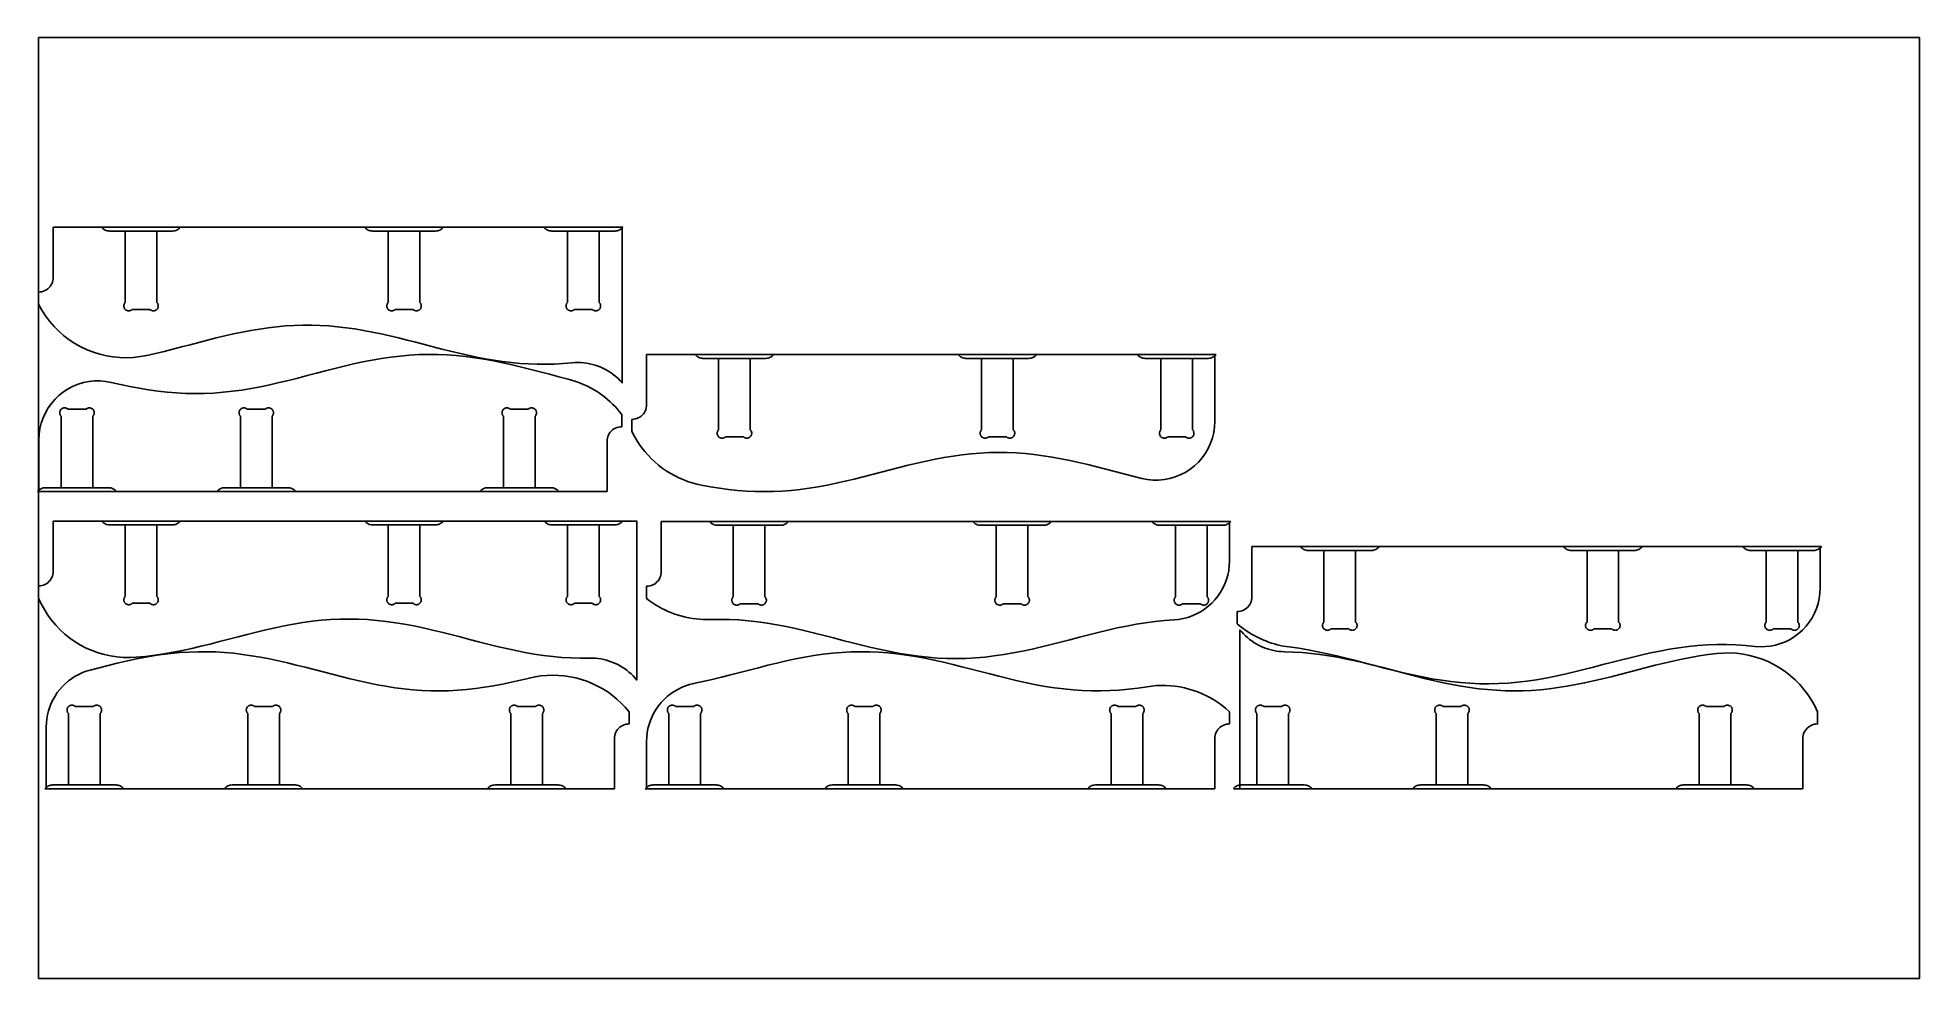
# Model space of a CAD drawing. Header units: inches. Extents: x 0 to 96, y 0 to 48.
import ezdxf

# ---------------------------------------------------------------- set-up
doc = ezdxf.new("R2010")
doc.units = ezdxf.units.IN

msp = doc.modelspace()

# ---------------------------------------------------------------- linework, layer by layer
at = {"layer": 'BRACKET_CUT_LINE', "color": 4}
for p, q in [((4.425, 38.132), (6.04, 38.132)), ((17.85, 38.132), (19.465, 38.132)), ((27, 38.132), (28.615, 38.132)), ((34.712, 31.636), (36.327, 31.636)), ((48.137, 31.636), (49.752, 31.636)), ((57.287, 31.636), (58.902, 31.636)), ((2.769, 25.036), (1.154, 25.036)), ((11.919, 25.036), (10.304, 25.036)), ((25.344, 25.036), (23.729, 25.036)), ((4.425, 23.136), (6.04, 23.136)), ((17.85, 23.136), (19.465, 23.136)), ((27, 23.136), (28.615, 23.136)), ((35.461, 23.118), (37.076, 23.118)), ((48.886, 23.118), (50.501, 23.118)), ((58.036, 23.118), (59.651, 23.118)), ((65.611, 21.83), (67.226, 21.83)), ((79.036, 21.83), (80.651, 21.83)), ((88.186, 21.83), (89.801, 21.83)), ((3.143, 9.868), (1.528, 9.868)), ((12.293, 9.868), (10.678, 9.868)), ((25.718, 9.868), (24.103, 9.868)), ((33.786, 9.868), (32.171, 9.868)), ((42.936, 9.868), (41.321, 9.868)), ((56.361, 9.868), (54.746, 9.868)), ((63.801, 9.868), (62.186, 9.868)), ((72.951, 9.868), (71.336, 9.868)), ((86.376, 9.868), (84.761, 9.868))]:
    msp.add_line(p, q, dxfattribs=at)
at = {"layer": 'BRACKET_OUTLINE', "color": 6}
for points in [[(7.24, 38.332), (7.203, 38.288), (7.16, 38.248), (7.114, 38.214), (7.064, 38.185), (7.01, 38.162), (6.955, 38.145), (6.898, 38.135), (6.84, 38.132), (6.04, 38.132), (6.04, 34.486), (6.056, 34.467), (6.071, 34.448), (6.084, 34.427), (6.094, 34.404), (6.102, 34.381), (6.108, 34.358), (6.112, 34.333), (6.113, 34.309), (6.112, 34.284), (6.108, 34.26), (6.102, 34.236), (6.094, 34.213), (6.084, 34.191), (6.071, 34.17), (6.056, 34.15), (6.04, 34.132), (6.022, 34.116), (6.002, 34.101), (5.981, 34.088), (5.959, 34.078), (5.936, 34.07), (5.912, 34.064), (5.888, 34.06), (5.863, 34.059), (5.839, 34.06), (5.814, 34.064), (5.791, 34.07), (5.768, 34.078), (5.745, 34.088), (5.724, 34.101), (5.705, 34.116), (5.686, 34.132), (4.779, 34.132), (4.76, 34.116), (4.741, 34.101), (4.72, 34.088), (4.697, 34.078), (4.674, 34.07), (4.651, 34.064), (4.626, 34.06), (4.602, 34.059), (4.577, 34.06), (4.553, 34.064), (4.529, 34.07), (4.506, 34.078), (4.484, 34.088), (4.463, 34.101), (4.443, 34.116), (4.425, 34.132), (4.409, 34.15), (4.394, 34.17), (4.381, 34.191), (4.371, 34.213), (4.363, 34.236), (4.357, 34.26), (4.353, 34.284), (4.352, 34.309), (4.353, 34.333), (4.357, 34.358), (4.363, 34.381), (4.371, 34.404), (4.381, 34.427), (4.394, 34.448), (4.409, 34.467), (4.425, 34.486), (4.425, 38.132), (3.625, 38.132), (3.567, 38.135), (3.51, 38.145), (3.455, 38.162), (3.401, 38.185), (3.351, 38.214), (3.305, 38.248), (3.262, 38.288), (3.225, 38.332), (7.24, 38.332)], [(20.665, 38.332), (20.628, 38.288), (20.585, 38.248), (20.539, 38.214), (20.489, 38.185), (20.435, 38.162), (20.38, 38.145), (20.323, 38.135), (20.265, 38.132), (19.465, 38.132), (19.465, 34.486), (19.481, 34.467), (19.496, 34.448), (19.509, 34.427), (19.519, 34.404), (19.527, 34.381), (19.533, 34.358), (19.537, 34.333), (19.538, 34.309), (19.537, 34.284), (19.533, 34.26), (19.527, 34.236), (19.519, 34.213), (19.509, 34.191), (19.496, 34.17), (19.481, 34.15), (19.465, 34.132), (19.447, 34.116), (19.427, 34.101), (19.406, 34.088), (19.384, 34.078), (19.361, 34.07), (19.337, 34.064), (19.313, 34.06), (19.288, 34.059), (19.264, 34.06), (19.239, 34.064), (19.216, 34.07), (19.193, 34.078), (19.17, 34.088), (19.149, 34.101), (19.13, 34.116), (19.111, 34.132), (18.204, 34.132), (18.185, 34.116), (18.166, 34.101), (18.145, 34.088), (18.122, 34.078), (18.099, 34.07), (18.076, 34.064), (18.051, 34.06), (18.027, 34.059), (18.002, 34.06), (17.978, 34.064), (17.954, 34.07), (17.931, 34.078), (17.909, 34.088), (17.888, 34.101), (17.868, 34.116), (17.85, 34.132), (17.834, 34.15), (17.819, 34.17), (17.806, 34.191), (17.796, 34.213), (17.788, 34.236), (17.782, 34.26), (17.778, 34.284), (17.777, 34.309), (17.778, 34.333), (17.782, 34.358), (17.788, 34.381), (17.796, 34.404), (17.806, 34.427), (17.819, 34.448), (17.834, 34.467), (17.85, 34.486), (17.85, 38.132), (17.05, 38.132), (16.992, 38.135), (16.935, 38.145), (16.88, 38.162), (16.826, 38.185), (16.776, 38.214), (16.73, 38.248), (16.687, 38.288), (16.65, 38.332), (20.665, 38.332)], [(29.815, 38.332), (29.778, 38.288), (29.735, 38.248), (29.689, 38.214), (29.639, 38.185), (29.585, 38.162), (29.53, 38.145), (29.473, 38.135), (29.415, 38.132), (28.615, 38.132), (28.615, 34.486), (28.631, 34.467), (28.646, 34.448), (28.659, 34.427), (28.669, 34.404), (28.677, 34.381), (28.683, 34.358), (28.687, 34.333), (28.688, 34.309), (28.687, 34.284), (28.683, 34.26), (28.677, 34.236), (28.669, 34.213), (28.659, 34.191), (28.646, 34.17), (28.631, 34.15), (28.615, 34.132), (28.597, 34.116), (28.577, 34.101), (28.556, 34.088), (28.534, 34.078), (28.511, 34.07), (28.487, 34.064), (28.463, 34.06), (28.438, 34.059), (28.414, 34.06), (28.389, 34.064), (28.366, 34.07), (28.343, 34.078), (28.32, 34.088), (28.299, 34.101), (28.28, 34.116), (28.261, 34.132), (27.354, 34.132), (27.335, 34.116), (27.316, 34.101), (27.295, 34.088), (27.272, 34.078), (27.249, 34.07), (27.226, 34.064), (27.201, 34.06), (27.177, 34.059), (27.152, 34.06), (27.128, 34.064), (27.104, 34.07), (27.081, 34.078), (27.059, 34.088), (27.038, 34.101), (27.018, 34.116), (27, 34.132), (26.984, 34.15), (26.969, 34.17), (26.956, 34.191), (26.946, 34.213), (26.938, 34.236), (26.932, 34.26), (26.928, 34.284), (26.927, 34.309), (26.928, 34.333), (26.932, 34.358), (26.938, 34.381), (26.946, 34.404), (26.956, 34.427), (26.969, 34.448), (26.984, 34.467), (27, 34.486), (27, 38.132), (26.2, 38.132), (26.142, 38.135), (26.085, 38.145), (26.03, 38.162), (25.976, 38.185), (25.926, 38.214), (25.88, 38.248), (25.837, 38.288), (25.8, 38.332), (29.815, 38.332)], [(37.527, 31.836), (37.49, 31.792), (37.448, 31.752), (37.401, 31.718), (37.351, 31.689), (37.298, 31.666), (37.242, 31.65), (37.185, 31.64), (37.127, 31.636), (36.327, 31.636), (36.327, 27.99), (36.344, 27.972), (36.359, 27.952), (36.371, 27.931), (36.382, 27.909), (36.39, 27.886), (36.396, 27.862), (36.399, 27.837), (36.401, 27.813), (36.399, 27.788), (36.396, 27.764), (36.39, 27.74), (36.382, 27.717), (36.371, 27.695), (36.359, 27.674), (36.344, 27.654), (36.327, 27.636), (36.309, 27.62), (36.29, 27.605), (36.269, 27.592), (36.246, 27.582), (36.223, 27.574), (36.199, 27.568), (36.175, 27.564), (36.151, 27.563), (36.126, 27.564), (36.102, 27.568), (36.078, 27.574), (36.055, 27.582), (36.033, 27.592), (36.012, 27.605), (35.992, 27.62), (35.974, 27.636), (35.066, 27.636), (35.048, 27.62), (35.028, 27.605), (35.007, 27.592), (34.985, 27.582), (34.962, 27.574), (34.938, 27.568), (34.914, 27.564), (34.889, 27.563), (34.865, 27.564), (34.84, 27.568), (34.817, 27.574), (34.794, 27.582), (34.771, 27.592), (34.75, 27.605), (34.731, 27.62), (34.712, 27.636), (34.696, 27.654), (34.681, 27.674), (34.669, 27.695), (34.658, 27.717), (34.65, 27.74), (34.644, 27.764), (34.64, 27.788), (34.639, 27.813), (34.64, 27.837), (34.644, 27.862), (34.65, 27.886), (34.658, 27.909), (34.669, 27.931), (34.681, 27.952), (34.696, 27.972), (34.712, 27.99), (34.712, 31.636), (33.912, 31.636), (33.855, 31.64), (33.798, 31.65), (33.742, 31.666), (33.689, 31.689), (33.639, 31.718), (33.592, 31.752), (33.55, 31.792), (33.512, 31.836), (37.527, 31.836)], [(50.952, 31.836), (50.915, 31.792), (50.873, 31.752), (50.826, 31.718), (50.776, 31.689), (50.723, 31.666), (50.667, 31.65), (50.61, 31.64), (50.552, 31.636), (49.752, 31.636), (49.752, 27.99), (49.769, 27.972), (49.784, 27.952), (49.796, 27.931), (49.807, 27.909), (49.815, 27.886), (49.821, 27.862), (49.824, 27.837), (49.826, 27.813), (49.824, 27.788), (49.821, 27.764), (49.815, 27.74), (49.807, 27.717), (49.796, 27.695), (49.784, 27.674), (49.769, 27.654), (49.752, 27.636), (49.734, 27.62), (49.715, 27.605), (49.694, 27.592), (49.671, 27.582), (49.648, 27.574), (49.624, 27.568), (49.6, 27.564), (49.576, 27.563), (49.551, 27.564), (49.527, 27.568), (49.503, 27.574), (49.48, 27.582), (49.458, 27.592), (49.437, 27.605), (49.417, 27.62), (49.399, 27.636), (48.491, 27.636), (48.473, 27.62), (48.453, 27.605), (48.432, 27.592), (48.41, 27.582), (48.387, 27.574), (48.363, 27.568), (48.339, 27.564), (48.314, 27.563), (48.29, 27.564), (48.265, 27.568), (48.242, 27.574), (48.219, 27.582), (48.196, 27.592), (48.175, 27.605), (48.156, 27.62), (48.137, 27.636), (48.121, 27.654), (48.106, 27.674), (48.094, 27.695), (48.083, 27.717), (48.075, 27.74), (48.069, 27.764), (48.065, 27.788), (48.064, 27.813), (48.065, 27.837), (48.069, 27.862), (48.075, 27.886), (48.083, 27.909), (48.094, 27.931), (48.106, 27.952), (48.121, 27.972), (48.137, 27.99), (48.137, 31.636), (47.337, 31.636), (47.28, 31.64), (47.223, 31.65), (47.167, 31.666), (47.114, 31.689), (47.064, 31.718), (47.017, 31.752), (46.975, 31.792), (46.937, 31.836), (50.952, 31.836)], [(60.102, 31.836), (60.065, 31.792), (60.023, 31.752), (59.976, 31.718), (59.926, 31.689), (59.873, 31.666), (59.817, 31.65), (59.76, 31.64), (59.702, 31.636), (58.902, 31.636), (58.902, 27.99), (58.919, 27.972), (58.934, 27.952), (58.946, 27.931), (58.957, 27.909), (58.965, 27.886), (58.971, 27.862), (58.974, 27.837), (58.976, 27.813), (58.974, 27.788), (58.971, 27.764), (58.965, 27.74), (58.957, 27.717), (58.946, 27.695), (58.934, 27.674), (58.919, 27.654), (58.902, 27.636), (58.884, 27.62), (58.865, 27.605), (58.844, 27.592), (58.821, 27.582), (58.798, 27.574), (58.774, 27.568), (58.75, 27.564), (58.726, 27.563), (58.701, 27.564), (58.677, 27.568), (58.653, 27.574), (58.63, 27.582), (58.608, 27.592), (58.587, 27.605), (58.567, 27.62), (58.549, 27.636), (57.641, 27.636), (57.623, 27.62), (57.603, 27.605), (57.582, 27.592), (57.56, 27.582), (57.537, 27.574), (57.513, 27.568), (57.489, 27.564), (57.464, 27.563), (57.44, 27.564), (57.415, 27.568), (57.392, 27.574), (57.369, 27.582), (57.346, 27.592), (57.325, 27.605), (57.306, 27.62), (57.287, 27.636), (57.271, 27.654), (57.256, 27.674), (57.244, 27.695), (57.233, 27.717), (57.225, 27.74), (57.219, 27.764), (57.215, 27.788), (57.214, 27.813), (57.215, 27.837), (57.219, 27.862), (57.225, 27.886), (57.233, 27.909), (57.244, 27.931), (57.256, 27.952), (57.271, 27.972), (57.287, 27.99), (57.287, 31.636), (56.487, 31.636), (56.43, 31.64), (56.373, 31.65), (56.317, 31.666), (56.264, 31.689), (56.214, 31.718), (56.167, 31.752), (56.125, 31.792), (56.087, 31.836), (60.102, 31.836)], [(-0.046, 24.836), (-0.009, 24.88), (0.033, 24.92), (0.08, 24.955), (0.13, 24.983), (0.183, 25.006), (0.239, 25.023), (0.296, 25.033), (0.354, 25.036), (1.154, 25.036), (1.154, 28.683), (1.137, 28.701), (1.123, 28.721), (1.11, 28.742), (1.1, 28.764), (1.091, 28.787), (1.085, 28.811), (1.082, 28.835), (1.08, 28.859), (1.082, 28.884), (1.085, 28.908), (1.091, 28.932), (1.1, 28.955), (1.11, 28.977), (1.123, 28.998), (1.137, 29.018), (1.154, 29.036), (1.172, 29.053), (1.192, 29.067), (1.213, 29.08), (1.235, 29.09), (1.258, 29.099), (1.282, 29.105), (1.306, 29.108), (1.33, 29.109), (1.355, 29.108), (1.379, 29.105), (1.403, 29.099), (1.426, 29.09), (1.448, 29.08), (1.469, 29.067), (1.489, 29.053), (1.507, 29.036), (2.415, 29.036), (2.433, 29.053), (2.453, 29.067), (2.474, 29.08), (2.496, 29.09), (2.519, 29.099), (2.543, 29.105), (2.567, 29.108), (2.592, 29.109), (2.616, 29.108), (2.641, 29.105), (2.665, 29.099), (2.688, 29.09), (2.71, 29.08), (2.731, 29.067), (2.751, 29.053), (2.769, 29.036), (2.785, 29.018), (2.8, 28.998), (2.812, 28.977), (2.823, 28.955), (2.831, 28.932), (2.837, 28.908), (2.841, 28.884), (2.842, 28.859), (2.841, 28.835), (2.837, 28.811), (2.831, 28.787), (2.823, 28.764), (2.812, 28.742), (2.8, 28.721), (2.785, 28.701), (2.769, 28.683), (2.769, 25.036), (3.569, 25.036), (3.627, 25.033), (3.684, 25.023), (3.739, 25.006), (3.792, 24.983), (3.843, 24.955), (3.889, 24.92), (3.931, 24.88), (3.969, 24.836), (-0.046, 24.836)], [(9.104, 24.836), (9.141, 24.88), (9.183, 24.92), (9.23, 24.955), (9.28, 24.983), (9.333, 25.006), (9.389, 25.023), (9.446, 25.033), (9.504, 25.036), (10.304, 25.036), (10.304, 28.683), (10.287, 28.701), (10.273, 28.721), (10.26, 28.742), (10.25, 28.764), (10.241, 28.787), (10.235, 28.811), (10.232, 28.835), (10.23, 28.859), (10.232, 28.884), (10.235, 28.908), (10.241, 28.932), (10.25, 28.955), (10.26, 28.977), (10.273, 28.998), (10.287, 29.018), (10.304, 29.036), (10.322, 29.053), (10.342, 29.067), (10.363, 29.08), (10.385, 29.09), (10.408, 29.099), (10.432, 29.105), (10.456, 29.108), (10.48, 29.109), (10.505, 29.108), (10.529, 29.105), (10.553, 29.099), (10.576, 29.09), (10.598, 29.08), (10.619, 29.067), (10.639, 29.053), (10.657, 29.036), (11.565, 29.036), (11.583, 29.053), (11.603, 29.067), (11.624, 29.08), (11.646, 29.09), (11.669, 29.099), (11.693, 29.105), (11.717, 29.108), (11.742, 29.109), (11.766, 29.108), (11.791, 29.105), (11.815, 29.099), (11.838, 29.09), (11.86, 29.08), (11.881, 29.067), (11.901, 29.053), (11.919, 29.036), (11.935, 29.018), (11.95, 28.998), (11.962, 28.977), (11.973, 28.955), (11.981, 28.932), (11.987, 28.908), (11.991, 28.884), (11.992, 28.859), (11.991, 28.835), (11.987, 28.811), (11.981, 28.787), (11.973, 28.764), (11.962, 28.742), (11.95, 28.721), (11.935, 28.701), (11.919, 28.683), (11.919, 25.036), (12.719, 25.036), (12.777, 25.033), (12.834, 25.023), (12.889, 25.006), (12.942, 24.983), (12.993, 24.955), (13.039, 24.92), (13.081, 24.88), (13.119, 24.836), (9.104, 24.836)], [(22.529, 24.836), (22.566, 24.88), (22.608, 24.92), (22.655, 24.955), (22.705, 24.983), (22.758, 25.006), (22.814, 25.023), (22.871, 25.033), (22.929, 25.036), (23.729, 25.036), (23.729, 28.683), (23.712, 28.701), (23.698, 28.721), (23.685, 28.742), (23.675, 28.764), (23.666, 28.787), (23.66, 28.811), (23.657, 28.835), (23.655, 28.859), (23.657, 28.884), (23.66, 28.908), (23.666, 28.932), (23.675, 28.955), (23.685, 28.977), (23.698, 28.998), (23.712, 29.018), (23.729, 29.036), (23.747, 29.053), (23.767, 29.067), (23.788, 29.08), (23.81, 29.09), (23.833, 29.099), (23.857, 29.105), (23.881, 29.108), (23.905, 29.109), (23.93, 29.108), (23.954, 29.105), (23.978, 29.099), (24.001, 29.09), (24.023, 29.08), (24.044, 29.067), (24.064, 29.053), (24.082, 29.036), (24.99, 29.036), (25.008, 29.053), (25.028, 29.067), (25.049, 29.08), (25.071, 29.09), (25.094, 29.099), (25.118, 29.105), (25.142, 29.108), (25.167, 29.109), (25.191, 29.108), (25.216, 29.105), (25.24, 29.099), (25.263, 29.09), (25.285, 29.08), (25.306, 29.067), (25.326, 29.053), (25.344, 29.036), (25.36, 29.018), (25.375, 28.998), (25.387, 28.977), (25.398, 28.955), (25.406, 28.932), (25.412, 28.908), (25.416, 28.884), (25.417, 28.859), (25.416, 28.835), (25.412, 28.811), (25.406, 28.787), (25.398, 28.764), (25.387, 28.742), (25.375, 28.721), (25.36, 28.701), (25.344, 28.683), (25.344, 25.036), (26.144, 25.036), (26.202, 25.033), (26.259, 25.023), (26.314, 25.006), (26.367, 24.983), (26.418, 24.955), (26.464, 24.92), (26.506, 24.88), (26.544, 24.836), (22.529, 24.836)], [(7.24, 23.336), (7.203, 23.292), (7.16, 23.252), (7.114, 23.218), (7.064, 23.189), (7.01, 23.166), (6.955, 23.15), (6.898, 23.14), (6.84, 23.136), (6.04, 23.136), (6.04, 19.49), (6.056, 19.472), (6.071, 19.452), (6.084, 19.431), (6.094, 19.409), (6.102, 19.386), (6.108, 19.362), (6.112, 19.337), (6.113, 19.313), (6.112, 19.288), (6.108, 19.264), (6.102, 19.24), (6.094, 19.217), (6.084, 19.195), (6.071, 19.174), (6.056, 19.154), (6.04, 19.136), (6.022, 19.12), (6.002, 19.105), (5.981, 19.092), (5.959, 19.082), (5.936, 19.074), (5.912, 19.068), (5.888, 19.064), (5.863, 19.063), (5.839, 19.064), (5.814, 19.068), (5.791, 19.074), (5.768, 19.082), (5.745, 19.092), (5.724, 19.105), (5.705, 19.12), (5.686, 19.136), (4.779, 19.136), (4.76, 19.12), (4.741, 19.105), (4.72, 19.092), (4.697, 19.082), (4.674, 19.074), (4.651, 19.068), (4.626, 19.064), (4.602, 19.063), (4.577, 19.064), (4.553, 19.068), (4.529, 19.074), (4.506, 19.082), (4.484, 19.092), (4.463, 19.105), (4.443, 19.12), (4.425, 19.136), (4.409, 19.154), (4.394, 19.174), (4.381, 19.195), (4.371, 19.217), (4.363, 19.24), (4.357, 19.264), (4.353, 19.288), (4.352, 19.313), (4.353, 19.337), (4.357, 19.362), (4.363, 19.386), (4.371, 19.409), (4.381, 19.431), (4.394, 19.452), (4.409, 19.472), (4.425, 19.49), (4.425, 23.136), (3.625, 23.136), (3.567, 23.14), (3.51, 23.15), (3.455, 23.166), (3.401, 23.189), (3.351, 23.218), (3.305, 23.252), (3.262, 23.292), (3.225, 23.336), (7.24, 23.336)], [(20.665, 23.336), (20.628, 23.292), (20.585, 23.252), (20.539, 23.218), (20.489, 23.189), (20.435, 23.166), (20.38, 23.15), (20.323, 23.14), (20.265, 23.136), (19.465, 23.136), (19.465, 19.49), (19.481, 19.472), (19.496, 19.452), (19.509, 19.431), (19.519, 19.409), (19.527, 19.386), (19.533, 19.362), (19.537, 19.337), (19.538, 19.313), (19.537, 19.288), (19.533, 19.264), (19.527, 19.24), (19.519, 19.217), (19.509, 19.195), (19.496, 19.174), (19.481, 19.154), (19.465, 19.136), (19.447, 19.12), (19.427, 19.105), (19.406, 19.092), (19.384, 19.082), (19.361, 19.074), (19.337, 19.068), (19.313, 19.064), (19.288, 19.063), (19.264, 19.064), (19.239, 19.068), (19.216, 19.074), (19.193, 19.082), (19.17, 19.092), (19.149, 19.105), (19.13, 19.12), (19.111, 19.136), (18.204, 19.136), (18.185, 19.12), (18.166, 19.105), (18.145, 19.092), (18.122, 19.082), (18.099, 19.074), (18.076, 19.068), (18.051, 19.064), (18.027, 19.063), (18.002, 19.064), (17.978, 19.068), (17.954, 19.074), (17.931, 19.082), (17.909, 19.092), (17.888, 19.105), (17.868, 19.12), (17.85, 19.136), (17.834, 19.154), (17.819, 19.174), (17.806, 19.195), (17.796, 19.217), (17.788, 19.24), (17.782, 19.264), (17.778, 19.288), (17.777, 19.313), (17.778, 19.337), (17.782, 19.362), (17.788, 19.386), (17.796, 19.409), (17.806, 19.431), (17.819, 19.452), (17.834, 19.472), (17.85, 19.49), (17.85, 23.136), (17.05, 23.136), (16.992, 23.14), (16.935, 23.15), (16.88, 23.166), (16.826, 23.189), (16.776, 23.218), (16.73, 23.252), (16.687, 23.292), (16.65, 23.336), (20.665, 23.336)], [(29.815, 23.336), (29.778, 23.292), (29.735, 23.252), (29.689, 23.218), (29.639, 23.189), (29.585, 23.166), (29.53, 23.15), (29.473, 23.14), (29.415, 23.136), (28.615, 23.136), (28.615, 19.49), (28.631, 19.472), (28.646, 19.452), (28.659, 19.431), (28.669, 19.409), (28.677, 19.386), (28.683, 19.362), (28.687, 19.337), (28.688, 19.313), (28.687, 19.288), (28.683, 19.264), (28.677, 19.24), (28.669, 19.217), (28.659, 19.195), (28.646, 19.174), (28.631, 19.154), (28.615, 19.136), (28.597, 19.12), (28.577, 19.105), (28.556, 19.092), (28.534, 19.082), (28.511, 19.074), (28.487, 19.068), (28.463, 19.064), (28.438, 19.063), (28.414, 19.064), (28.389, 19.068), (28.366, 19.074), (28.343, 19.082), (28.32, 19.092), (28.299, 19.105), (28.28, 19.12), (28.261, 19.136), (27.354, 19.136), (27.335, 19.12), (27.316, 19.105), (27.295, 19.092), (27.272, 19.082), (27.249, 19.074), (27.226, 19.068), (27.201, 19.064), (27.177, 19.063), (27.152, 19.064), (27.128, 19.068), (27.104, 19.074), (27.081, 19.082), (27.059, 19.092), (27.038, 19.105), (27.018, 19.12), (27, 19.136), (26.984, 19.154), (26.969, 19.174), (26.956, 19.195), (26.946, 19.217), (26.938, 19.24), (26.932, 19.264), (26.928, 19.288), (26.927, 19.313), (26.928, 19.337), (26.932, 19.362), (26.938, 19.386), (26.946, 19.409), (26.956, 19.431), (26.969, 19.452), (26.984, 19.472), (27, 19.49), (27, 23.136), (26.2, 23.136), (26.142, 23.14), (26.085, 23.15), (26.03, 23.166), (25.976, 23.189), (25.926, 23.218), (25.88, 23.252), (25.837, 23.292), (25.8, 23.336), (29.815, 23.336)], [(38.276, 23.318), (38.238, 23.273), (38.196, 23.234), (38.15, 23.199), (38.099, 23.17), (38.046, 23.147), (37.991, 23.131), (37.934, 23.121), (37.876, 23.118), (37.076, 23.118), (37.076, 19.471), (37.092, 19.453), (37.107, 19.433), (37.119, 19.412), (37.13, 19.39), (37.138, 19.367), (37.144, 19.343), (37.148, 19.319), (37.149, 19.294), (37.148, 19.27), (37.144, 19.246), (37.138, 19.222), (37.13, 19.199), (37.119, 19.176), (37.107, 19.155), (37.092, 19.136), (37.076, 19.118), (37.058, 19.101), (37.038, 19.086), (37.017, 19.074), (36.995, 19.063), (36.972, 19.055), (36.948, 19.049), (36.923, 19.045), (36.899, 19.044), (36.874, 19.045), (36.85, 19.049), (36.826, 19.055), (36.803, 19.063), (36.781, 19.074), (36.76, 19.086), (36.74, 19.101), (36.722, 19.118), (35.814, 19.118), (35.796, 19.101), (35.776, 19.086), (35.755, 19.074), (35.733, 19.063), (35.71, 19.055), (35.686, 19.049), (35.662, 19.045), (35.637, 19.044), (35.613, 19.045), (35.589, 19.049), (35.565, 19.055), (35.542, 19.063), (35.52, 19.074), (35.499, 19.086), (35.479, 19.101), (35.461, 19.118), (35.444, 19.136), (35.43, 19.155), (35.417, 19.176), (35.407, 19.199), (35.398, 19.222), (35.392, 19.246), (35.389, 19.27), (35.387, 19.294), (35.389, 19.319), (35.392, 19.343), (35.398, 19.367), (35.407, 19.39), (35.417, 19.412), (35.43, 19.433), (35.444, 19.453), (35.461, 19.471), (35.461, 23.118), (34.661, 23.118), (34.603, 23.121), (34.546, 23.131), (34.49, 23.147), (34.437, 23.17), (34.387, 23.199), (34.34, 23.234), (34.298, 23.273), (34.261, 23.318), (38.276, 23.318)], [(51.701, 23.318), (51.663, 23.273), (51.621, 23.234), (51.575, 23.199), (51.524, 23.17), (51.471, 23.147), (51.416, 23.131), (51.359, 23.121), (51.301, 23.118), (50.501, 23.118), (50.501, 19.471), (50.517, 19.453), (50.532, 19.433), (50.544, 19.412), (50.555, 19.39), (50.563, 19.367), (50.569, 19.343), (50.573, 19.319), (50.574, 19.294), (50.573, 19.27), (50.569, 19.246), (50.563, 19.222), (50.555, 19.199), (50.544, 19.176), (50.532, 19.155), (50.517, 19.136), (50.501, 19.118), (50.483, 19.101), (50.463, 19.086), (50.442, 19.074), (50.42, 19.063), (50.397, 19.055), (50.373, 19.049), (50.348, 19.045), (50.324, 19.044), (50.299, 19.045), (50.275, 19.049), (50.251, 19.055), (50.228, 19.063), (50.206, 19.074), (50.185, 19.086), (50.165, 19.101), (50.147, 19.118), (49.239, 19.118), (49.221, 19.101), (49.201, 19.086), (49.18, 19.074), (49.158, 19.063), (49.135, 19.055), (49.111, 19.049), (49.087, 19.045), (49.062, 19.044), (49.038, 19.045), (49.014, 19.049), (48.99, 19.055), (48.967, 19.063), (48.945, 19.074), (48.924, 19.086), (48.904, 19.101), (48.886, 19.118), (48.869, 19.136), (48.855, 19.155), (48.842, 19.176), (48.832, 19.199), (48.823, 19.222), (48.817, 19.246), (48.814, 19.27), (48.812, 19.294), (48.814, 19.319), (48.817, 19.343), (48.823, 19.367), (48.832, 19.39), (48.842, 19.412), (48.855, 19.433), (48.869, 19.453), (48.886, 19.471), (48.886, 23.118), (48.086, 23.118), (48.028, 23.121), (47.971, 23.131), (47.915, 23.147), (47.862, 23.17), (47.812, 23.199), (47.765, 23.234), (47.723, 23.273), (47.686, 23.318), (51.701, 23.318)], [(60.851, 23.318), (60.813, 23.273), (60.771, 23.234), (60.725, 23.199), (60.674, 23.17), (60.621, 23.147), (60.566, 23.131), (60.509, 23.121), (60.451, 23.118), (59.651, 23.118), (59.651, 19.471), (59.667, 19.453), (59.682, 19.433), (59.694, 19.412), (59.705, 19.39), (59.713, 19.367), (59.719, 19.343), (59.723, 19.319), (59.724, 19.294), (59.723, 19.27), (59.719, 19.246), (59.713, 19.222), (59.705, 19.199), (59.694, 19.176), (59.682, 19.155), (59.667, 19.136), (59.651, 19.118), (59.633, 19.101), (59.613, 19.086), (59.592, 19.074), (59.57, 19.063), (59.547, 19.055), (59.523, 19.049), (59.498, 19.045), (59.474, 19.044), (59.449, 19.045), (59.425, 19.049), (59.401, 19.055), (59.378, 19.063), (59.356, 19.074), (59.335, 19.086), (59.315, 19.101), (59.297, 19.118), (58.389, 19.118), (58.371, 19.101), (58.351, 19.086), (58.33, 19.074), (58.308, 19.063), (58.285, 19.055), (58.261, 19.049), (58.237, 19.045), (58.212, 19.044), (58.188, 19.045), (58.164, 19.049), (58.14, 19.055), (58.117, 19.063), (58.095, 19.074), (58.074, 19.086), (58.054, 19.101), (58.036, 19.118), (58.019, 19.136), (58.005, 19.155), (57.992, 19.176), (57.982, 19.199), (57.973, 19.222), (57.967, 19.246), (57.964, 19.27), (57.962, 19.294), (57.964, 19.319), (57.967, 19.343), (57.973, 19.367), (57.982, 19.39), (57.992, 19.412), (58.005, 19.433), (58.019, 19.453), (58.036, 19.471), (58.036, 23.118), (57.236, 23.118), (57.178, 23.121), (57.121, 23.131), (57.065, 23.147), (57.012, 23.17), (56.962, 23.199), (56.915, 23.234), (56.873, 23.273), (56.836, 23.318), (60.851, 23.318)], [(68.426, 22.03), (68.388, 21.986), (68.346, 21.946), (68.3, 21.912), (68.249, 21.883), (68.196, 21.86), (68.141, 21.844), (68.084, 21.834), (68.026, 21.83), (67.226, 21.83), (67.226, 18.184), (67.242, 18.166), (67.257, 18.146), (67.269, 18.125), (67.28, 18.103), (67.288, 18.08), (67.294, 18.056), (67.298, 18.032), (67.299, 18.007), (67.298, 17.983), (67.294, 17.958), (67.288, 17.935), (67.28, 17.911), (67.269, 17.889), (67.257, 17.868), (67.242, 17.848), (67.226, 17.83), (67.208, 17.814), (67.188, 17.799), (67.167, 17.787), (67.145, 17.776), (67.122, 17.768), (67.098, 17.762), (67.073, 17.758), (67.049, 17.757), (67.024, 17.758), (67, 17.762), (66.976, 17.768), (66.953, 17.776), (66.931, 17.787), (66.91, 17.799), (66.89, 17.814), (66.872, 17.83), (65.964, 17.83), (65.946, 17.814), (65.926, 17.799), (65.905, 17.787), (65.883, 17.776), (65.86, 17.768), (65.836, 17.762), (65.812, 17.758), (65.787, 17.757), (65.763, 17.758), (65.739, 17.762), (65.715, 17.768), (65.692, 17.776), (65.67, 17.787), (65.649, 17.799), (65.629, 17.814), (65.611, 17.83), (65.594, 17.848), (65.58, 17.868), (65.567, 17.889), (65.557, 17.911), (65.548, 17.935), (65.542, 17.958), (65.539, 17.983), (65.537, 18.007), (65.539, 18.032), (65.542, 18.056), (65.548, 18.08), (65.557, 18.103), (65.567, 18.125), (65.58, 18.146), (65.594, 18.166), (65.611, 18.184), (65.611, 21.83), (64.811, 21.83), (64.753, 21.834), (64.696, 21.844), (64.64, 21.86), (64.587, 21.883), (64.537, 21.912), (64.49, 21.946), (64.448, 21.986), (64.411, 22.03), (68.426, 22.03)], [(81.851, 22.03), (81.813, 21.986), (81.771, 21.946), (81.725, 21.912), (81.674, 21.883), (81.621, 21.86), (81.566, 21.844), (81.509, 21.834), (81.451, 21.83), (80.651, 21.83), (80.651, 18.184), (80.667, 18.166), (80.682, 18.146), (80.694, 18.125), (80.705, 18.103), (80.713, 18.08), (80.719, 18.056), (80.723, 18.032), (80.724, 18.007), (80.723, 17.983), (80.719, 17.958), (80.713, 17.935), (80.705, 17.911), (80.694, 17.889), (80.682, 17.868), (80.667, 17.848), (80.651, 17.83), (80.633, 17.814), (80.613, 17.799), (80.592, 17.787), (80.57, 17.776), (80.547, 17.768), (80.523, 17.762), (80.498, 17.758), (80.474, 17.757), (80.449, 17.758), (80.425, 17.762), (80.401, 17.768), (80.378, 17.776), (80.356, 17.787), (80.335, 17.799), (80.315, 17.814), (80.297, 17.83), (79.389, 17.83), (79.371, 17.814), (79.351, 17.799), (79.33, 17.787), (79.308, 17.776), (79.285, 17.768), (79.261, 17.762), (79.237, 17.758), (79.212, 17.757), (79.188, 17.758), (79.164, 17.762), (79.14, 17.768), (79.117, 17.776), (79.095, 17.787), (79.074, 17.799), (79.054, 17.814), (79.036, 17.83), (79.019, 17.848), (79.005, 17.868), (78.992, 17.889), (78.982, 17.911), (78.973, 17.935), (78.967, 17.958), (78.964, 17.983), (78.962, 18.007), (78.964, 18.032), (78.967, 18.056), (78.973, 18.08), (78.982, 18.103), (78.992, 18.125), (79.005, 18.146), (79.019, 18.166), (79.036, 18.184), (79.036, 21.83), (78.236, 21.83), (78.178, 21.834), (78.121, 21.844), (78.065, 21.86), (78.012, 21.883), (77.962, 21.912), (77.915, 21.946), (77.873, 21.986), (77.836, 22.03), (81.851, 22.03)], [(91.001, 22.03), (90.963, 21.986), (90.921, 21.946), (90.875, 21.912), (90.824, 21.883), (90.771, 21.86), (90.716, 21.844), (90.659, 21.834), (90.601, 21.83), (89.801, 21.83), (89.801, 18.184), (89.817, 18.166), (89.832, 18.146), (89.844, 18.125), (89.855, 18.103), (89.863, 18.08), (89.869, 18.056), (89.873, 18.032), (89.874, 18.007), (89.873, 17.983), (89.869, 17.958), (89.863, 17.935), (89.855, 17.911), (89.844, 17.889), (89.832, 17.868), (89.817, 17.848), (89.801, 17.83), (89.783, 17.814), (89.763, 17.799), (89.742, 17.787), (89.72, 17.776), (89.697, 17.768), (89.673, 17.762), (89.648, 17.758), (89.624, 17.757), (89.599, 17.758), (89.575, 17.762), (89.551, 17.768), (89.528, 17.776), (89.506, 17.787), (89.485, 17.799), (89.465, 17.814), (89.447, 17.83), (88.539, 17.83), (88.521, 17.814), (88.501, 17.799), (88.48, 17.787), (88.458, 17.776), (88.435, 17.768), (88.411, 17.762), (88.387, 17.758), (88.362, 17.757), (88.338, 17.758), (88.314, 17.762), (88.29, 17.768), (88.267, 17.776), (88.245, 17.787), (88.224, 17.799), (88.204, 17.814), (88.186, 17.83), (88.169, 17.848), (88.155, 17.868), (88.142, 17.889), (88.132, 17.911), (88.123, 17.935), (88.117, 17.958), (88.114, 17.983), (88.112, 18.007), (88.114, 18.032), (88.117, 18.056), (88.123, 18.08), (88.132, 18.103), (88.142, 18.125), (88.155, 18.146), (88.169, 18.166), (88.186, 18.184), (88.186, 21.83), (87.386, 21.83), (87.328, 21.834), (87.271, 21.844), (87.215, 21.86), (87.162, 21.883), (87.112, 21.912), (87.065, 21.946), (87.023, 21.986), (86.986, 22.03), (91.001, 22.03)], [(0.328, 9.668), (0.365, 9.712), (0.407, 9.752), (0.454, 9.786), (0.504, 9.815), (0.557, 9.838), (0.613, 9.855), (0.67, 9.865), (0.728, 9.868), (1.528, 9.868), (1.528, 13.514), (1.511, 13.533), (1.497, 13.552), (1.484, 13.573), (1.474, 13.596), (1.465, 13.619), (1.459, 13.642), (1.456, 13.667), (1.455, 13.691), (1.456, 13.716), (1.459, 13.74), (1.465, 13.764), (1.474, 13.787), (1.484, 13.809), (1.497, 13.83), (1.511, 13.85), (1.528, 13.868), (1.546, 13.884), (1.566, 13.899), (1.587, 13.912), (1.609, 13.922), (1.632, 13.93), (1.656, 13.936), (1.68, 13.94), (1.705, 13.941), (1.729, 13.94), (1.753, 13.936), (1.777, 13.93), (1.8, 13.922), (1.822, 13.912), (1.844, 13.899), (1.863, 13.884), (1.881, 13.868), (2.789, 13.868), (2.807, 13.884), (2.827, 13.899), (2.848, 13.912), (2.87, 13.922), (2.894, 13.93), (2.917, 13.936), (2.942, 13.94), (2.966, 13.941), (2.991, 13.94), (3.015, 13.936), (3.039, 13.93), (3.062, 13.922), (3.084, 13.912), (3.105, 13.899), (3.125, 13.884), (3.143, 13.868), (3.159, 13.85), (3.174, 13.83), (3.187, 13.809), (3.197, 13.787), (3.205, 13.764), (3.211, 13.74), (3.215, 13.716), (3.216, 13.691), (3.215, 13.667), (3.211, 13.642), (3.205, 13.619), (3.197, 13.596), (3.187, 13.573), (3.174, 13.552), (3.159, 13.533), (3.143, 13.514), (3.143, 9.868), (3.943, 9.868), (4.001, 9.865), (4.058, 9.855), (4.113, 9.838), (4.166, 9.815), (4.217, 9.786), (4.263, 9.752), (4.305, 9.712), (4.343, 9.668), (0.328, 9.668)], [(9.478, 9.668), (9.515, 9.712), (9.557, 9.752), (9.604, 9.786), (9.654, 9.815), (9.707, 9.838), (9.763, 9.855), (9.82, 9.865), (9.878, 9.868), (10.678, 9.868), (10.678, 13.514), (10.661, 13.533), (10.647, 13.552), (10.634, 13.573), (10.624, 13.596), (10.615, 13.619), (10.609, 13.642), (10.606, 13.667), (10.605, 13.691), (10.606, 13.716), (10.609, 13.74), (10.615, 13.764), (10.624, 13.787), (10.634, 13.809), (10.647, 13.83), (10.661, 13.85), (10.678, 13.868), (10.696, 13.884), (10.716, 13.899), (10.737, 13.912), (10.759, 13.922), (10.782, 13.93), (10.806, 13.936), (10.83, 13.94), (10.855, 13.941), (10.879, 13.94), (10.903, 13.936), (10.927, 13.93), (10.95, 13.922), (10.972, 13.912), (10.994, 13.899), (11.013, 13.884), (11.031, 13.868), (11.939, 13.868), (11.957, 13.884), (11.977, 13.899), (11.998, 13.912), (12.02, 13.922), (12.044, 13.93), (12.067, 13.936), (12.092, 13.94), (12.116, 13.941), (12.141, 13.94), (12.165, 13.936), (12.189, 13.93), (12.212, 13.922), (12.234, 13.912), (12.255, 13.899), (12.275, 13.884), (12.293, 13.868), (12.309, 13.85), (12.324, 13.83), (12.337, 13.809), (12.347, 13.787), (12.355, 13.764), (12.361, 13.74), (12.365, 13.716), (12.366, 13.691), (12.365, 13.667), (12.361, 13.642), (12.355, 13.619), (12.347, 13.596), (12.337, 13.573), (12.324, 13.552), (12.309, 13.533), (12.293, 13.514), (12.293, 9.868), (13.093, 9.868), (13.151, 9.865), (13.208, 9.855), (13.263, 9.838), (13.316, 9.815), (13.367, 9.786), (13.413, 9.752), (13.455, 9.712), (13.493, 9.668), (9.478, 9.668)], [(22.903, 9.668), (22.94, 9.712), (22.982, 9.752), (23.029, 9.786), (23.079, 9.815), (23.132, 9.838), (23.188, 9.855), (23.245, 9.865), (23.303, 9.868), (24.103, 9.868), (24.103, 13.514), (24.086, 13.533), (24.072, 13.552), (24.059, 13.573), (24.049, 13.596), (24.04, 13.619), (24.034, 13.642), (24.031, 13.667), (24.03, 13.691), (24.031, 13.716), (24.034, 13.74), (24.04, 13.764), (24.049, 13.787), (24.059, 13.809), (24.072, 13.83), (24.086, 13.85), (24.103, 13.868), (24.121, 13.884), (24.141, 13.899), (24.162, 13.912), (24.184, 13.922), (24.207, 13.93), (24.231, 13.936), (24.255, 13.94), (24.28, 13.941), (24.304, 13.94), (24.328, 13.936), (24.352, 13.93), (24.375, 13.922), (24.397, 13.912), (24.419, 13.899), (24.438, 13.884), (24.456, 13.868), (25.364, 13.868), (25.382, 13.884), (25.402, 13.899), (25.423, 13.912), (25.445, 13.922), (25.469, 13.93), (25.492, 13.936), (25.517, 13.94), (25.541, 13.941), (25.566, 13.94), (25.59, 13.936), (25.614, 13.93), (25.637, 13.922), (25.659, 13.912), (25.68, 13.899), (25.7, 13.884), (25.718, 13.868), (25.734, 13.85), (25.749, 13.83), (25.762, 13.809), (25.772, 13.787), (25.78, 13.764), (25.786, 13.74), (25.79, 13.716), (25.791, 13.691), (25.79, 13.667), (25.786, 13.642), (25.78, 13.619), (25.772, 13.596), (25.762, 13.573), (25.749, 13.552), (25.734, 13.533), (25.718, 13.514), (25.718, 9.868), (26.518, 9.868), (26.576, 9.865), (26.633, 9.855), (26.688, 9.838), (26.741, 9.815), (26.792, 9.786), (26.838, 9.752), (26.88, 9.712), (26.918, 9.668), (22.903, 9.668)], [(30.971, 9.668), (31.008, 9.712), (31.05, 9.752), (31.097, 9.786), (31.147, 9.815), (31.2, 9.838), (31.256, 9.855), (31.313, 9.865), (31.371, 9.868), (32.171, 9.868), (32.171, 13.514), (32.154, 13.533), (32.14, 13.552), (32.127, 13.573), (32.117, 13.596), (32.108, 13.619), (32.102, 13.642), (32.099, 13.667), (32.097, 13.691), (32.099, 13.716), (32.102, 13.74), (32.108, 13.764), (32.117, 13.787), (32.127, 13.809), (32.14, 13.83), (32.154, 13.85), (32.171, 13.868), (32.189, 13.884), (32.209, 13.899), (32.23, 13.912), (32.252, 13.922), (32.275, 13.93), (32.299, 13.936), (32.323, 13.94), (32.347, 13.941), (32.372, 13.94), (32.396, 13.936), (32.42, 13.93), (32.443, 13.922), (32.465, 13.912), (32.486, 13.899), (32.506, 13.884), (32.524, 13.868), (33.432, 13.868), (33.45, 13.884), (33.47, 13.899), (33.491, 13.912), (33.513, 13.922), (33.536, 13.93), (33.56, 13.936), (33.584, 13.94), (33.609, 13.941), (33.633, 13.94), (33.658, 13.936), (33.682, 13.93), (33.705, 13.922), (33.727, 13.912), (33.748, 13.899), (33.768, 13.884), (33.786, 13.868), (33.802, 13.85), (33.817, 13.83), (33.829, 13.809), (33.84, 13.787), (33.848, 13.764), (33.854, 13.74), (33.858, 13.716), (33.859, 13.691), (33.858, 13.667), (33.854, 13.642), (33.848, 13.619), (33.84, 13.596), (33.829, 13.573), (33.817, 13.552), (33.802, 13.533), (33.786, 13.514), (33.786, 9.868), (34.586, 9.868), (34.644, 9.865), (34.701, 9.855), (34.756, 9.838), (34.809, 9.815), (34.86, 9.786), (34.906, 9.752), (34.948, 9.712), (34.986, 9.668), (30.971, 9.668)], [(40.121, 9.668), (40.158, 9.712), (40.2, 9.752), (40.247, 9.786), (40.297, 9.815), (40.35, 9.838), (40.406, 9.855), (40.463, 9.865), (40.521, 9.868), (41.321, 9.868), (41.321, 13.514), (41.304, 13.533), (41.29, 13.552), (41.277, 13.573), (41.267, 13.596), (41.258, 13.619), (41.252, 13.642), (41.249, 13.667), (41.247, 13.691), (41.249, 13.716), (41.252, 13.74), (41.258, 13.764), (41.267, 13.787), (41.277, 13.809), (41.29, 13.83), (41.304, 13.85), (41.321, 13.868), (41.339, 13.884), (41.359, 13.899), (41.38, 13.912), (41.402, 13.922), (41.425, 13.93), (41.449, 13.936), (41.473, 13.94), (41.497, 13.941), (41.522, 13.94), (41.546, 13.936), (41.57, 13.93), (41.593, 13.922), (41.615, 13.912), (41.636, 13.899), (41.656, 13.884), (41.674, 13.868), (42.582, 13.868), (42.6, 13.884), (42.62, 13.899), (42.641, 13.912), (42.663, 13.922), (42.686, 13.93), (42.71, 13.936), (42.734, 13.94), (42.759, 13.941), (42.783, 13.94), (42.808, 13.936), (42.832, 13.93), (42.855, 13.922), (42.877, 13.912), (42.898, 13.899), (42.918, 13.884), (42.936, 13.868), (42.952, 13.85), (42.967, 13.83), (42.979, 13.809), (42.99, 13.787), (42.998, 13.764), (43.004, 13.74), (43.008, 13.716), (43.009, 13.691), (43.008, 13.667), (43.004, 13.642), (42.998, 13.619), (42.99, 13.596), (42.979, 13.573), (42.967, 13.552), (42.952, 13.533), (42.936, 13.514), (42.936, 9.868), (43.736, 9.868), (43.794, 9.865), (43.851, 9.855), (43.906, 9.838), (43.959, 9.815), (44.01, 9.786), (44.056, 9.752), (44.098, 9.712), (44.136, 9.668), (40.121, 9.668)], [(53.546, 9.668), (53.583, 9.712), (53.625, 9.752), (53.672, 9.786), (53.722, 9.815), (53.775, 9.838), (53.831, 9.855), (53.888, 9.865), (53.946, 9.868), (54.746, 9.868), (54.746, 13.514), (54.729, 13.533), (54.715, 13.552), (54.702, 13.573), (54.692, 13.596), (54.683, 13.619), (54.677, 13.642), (54.674, 13.667), (54.672, 13.691), (54.674, 13.716), (54.677, 13.74), (54.683, 13.764), (54.692, 13.787), (54.702, 13.809), (54.715, 13.83), (54.729, 13.85), (54.746, 13.868), (54.764, 13.884), (54.784, 13.899), (54.805, 13.912), (54.827, 13.922), (54.85, 13.93), (54.874, 13.936), (54.898, 13.94), (54.922, 13.941), (54.947, 13.94), (54.971, 13.936), (54.995, 13.93), (55.018, 13.922), (55.04, 13.912), (55.061, 13.899), (55.081, 13.884), (55.099, 13.868), (56.007, 13.868), (56.025, 13.884), (56.045, 13.899), (56.066, 13.912), (56.088, 13.922), (56.111, 13.93), (56.135, 13.936), (56.159, 13.94), (56.184, 13.941), (56.208, 13.94), (56.233, 13.936), (56.257, 13.93), (56.28, 13.922), (56.302, 13.912), (56.323, 13.899), (56.343, 13.884), (56.361, 13.868), (56.377, 13.85), (56.392, 13.83), (56.404, 13.809), (56.415, 13.787), (56.423, 13.764), (56.429, 13.74), (56.433, 13.716), (56.434, 13.691), (56.433, 13.667), (56.429, 13.642), (56.423, 13.619), (56.415, 13.596), (56.404, 13.573), (56.392, 13.552), (56.377, 13.533), (56.361, 13.514), (56.361, 9.868), (57.161, 9.868), (57.219, 9.865), (57.276, 9.855), (57.331, 9.838), (57.384, 9.815), (57.435, 9.786), (57.481, 9.752), (57.523, 9.712), (57.561, 9.668), (53.546, 9.668)], [(60.986, 9.668), (61.023, 9.712), (61.065, 9.752), (61.112, 9.786), (61.162, 9.815), (61.215, 9.838), (61.271, 9.855), (61.328, 9.865), (61.386, 9.868), (62.186, 9.868), (62.186, 13.514), (62.169, 13.533), (62.155, 13.552), (62.142, 13.573), (62.132, 13.596), (62.123, 13.619), (62.117, 13.642), (62.114, 13.667), (62.113, 13.691), (62.114, 13.716), (62.117, 13.74), (62.123, 13.764), (62.132, 13.787), (62.142, 13.809), (62.155, 13.83), (62.169, 13.85), (62.186, 13.868), (62.204, 13.884), (62.224, 13.899), (62.245, 13.912), (62.267, 13.922), (62.29, 13.93), (62.314, 13.936), (62.338, 13.94), (62.363, 13.941), (62.387, 13.94), (62.411, 13.936), (62.435, 13.93), (62.458, 13.922), (62.48, 13.912), (62.502, 13.899), (62.521, 13.884), (62.539, 13.868), (63.447, 13.868), (63.465, 13.884), (63.485, 13.899), (63.506, 13.912), (63.528, 13.922), (63.552, 13.93), (63.575, 13.936), (63.6, 13.94), (63.624, 13.941), (63.649, 13.94), (63.673, 13.936), (63.697, 13.93), (63.72, 13.922), (63.742, 13.912), (63.763, 13.899), (63.783, 13.884), (63.801, 13.868), (63.817, 13.85), (63.832, 13.83), (63.845, 13.809), (63.855, 13.787), (63.863, 13.764), (63.869, 13.74), (63.873, 13.716), (63.874, 13.691), (63.873, 13.667), (63.869, 13.642), (63.863, 13.619), (63.855, 13.596), (63.845, 13.573), (63.832, 13.552), (63.817, 13.533), (63.801, 13.514), (63.801, 9.868), (64.601, 9.868), (64.659, 9.865), (64.716, 9.855), (64.771, 9.838), (64.824, 9.815), (64.875, 9.786), (64.921, 9.752), (64.963, 9.712), (65.001, 9.668), (60.986, 9.668)], [(70.136, 9.668), (70.173, 9.712), (70.215, 9.752), (70.262, 9.786), (70.312, 9.815), (70.365, 9.838), (70.421, 9.855), (70.478, 9.865), (70.536, 9.868), (71.336, 9.868), (71.336, 13.514), (71.319, 13.533), (71.305, 13.552), (71.292, 13.573), (71.282, 13.596), (71.273, 13.619), (71.267, 13.642), (71.264, 13.667), (71.263, 13.691), (71.264, 13.716), (71.267, 13.74), (71.273, 13.764), (71.282, 13.787), (71.292, 13.809), (71.305, 13.83), (71.319, 13.85), (71.336, 13.868), (71.354, 13.884), (71.374, 13.899), (71.395, 13.912), (71.417, 13.922), (71.44, 13.93), (71.464, 13.936), (71.488, 13.94), (71.513, 13.941), (71.537, 13.94), (71.561, 13.936), (71.585, 13.93), (71.608, 13.922), (71.63, 13.912), (71.652, 13.899), (71.671, 13.884), (71.689, 13.868), (72.597, 13.868), (72.615, 13.884), (72.635, 13.899), (72.656, 13.912), (72.678, 13.922), (72.702, 13.93), (72.725, 13.936), (72.75, 13.94), (72.774, 13.941), (72.799, 13.94), (72.823, 13.936), (72.847, 13.93), (72.87, 13.922), (72.892, 13.912), (72.913, 13.899), (72.933, 13.884), (72.951, 13.868), (72.967, 13.85), (72.982, 13.83), (72.995, 13.809), (73.005, 13.787), (73.013, 13.764), (73.019, 13.74), (73.023, 13.716), (73.024, 13.691), (73.023, 13.667), (73.019, 13.642), (73.013, 13.619), (73.005, 13.596), (72.995, 13.573), (72.982, 13.552), (72.967, 13.533), (72.951, 13.514), (72.951, 9.868), (73.751, 9.868), (73.809, 9.865), (73.866, 9.855), (73.921, 9.838), (73.974, 9.815), (74.025, 9.786), (74.071, 9.752), (74.113, 9.712), (74.151, 9.668), (70.136, 9.668)], [(83.561, 9.668), (83.598, 9.712), (83.64, 9.752), (83.687, 9.786), (83.737, 9.815), (83.79, 9.838), (83.846, 9.855), (83.903, 9.865), (83.961, 9.868), (84.761, 9.868), (84.761, 13.514), (84.744, 13.533), (84.73, 13.552), (84.717, 13.573), (84.707, 13.596), (84.698, 13.619), (84.692, 13.642), (84.689, 13.667), (84.688, 13.691), (84.689, 13.716), (84.692, 13.74), (84.698, 13.764), (84.707, 13.787), (84.717, 13.809), (84.73, 13.83), (84.744, 13.85), (84.761, 13.868), (84.779, 13.884), (84.799, 13.899), (84.82, 13.912), (84.842, 13.922), (84.865, 13.93), (84.889, 13.936), (84.913, 13.94), (84.938, 13.941), (84.962, 13.94), (84.986, 13.936), (85.01, 13.93), (85.033, 13.922), (85.055, 13.912), (85.077, 13.899), (85.096, 13.884), (85.114, 13.868), (86.022, 13.868), (86.04, 13.884), (86.06, 13.899), (86.081, 13.912), (86.103, 13.922), (86.127, 13.93), (86.15, 13.936), (86.175, 13.94), (86.199, 13.941), (86.224, 13.94), (86.248, 13.936), (86.272, 13.93), (86.295, 13.922), (86.317, 13.912), (86.338, 13.899), (86.358, 13.884), (86.376, 13.868), (86.392, 13.85), (86.407, 13.83), (86.42, 13.809), (86.43, 13.787), (86.438, 13.764), (86.444, 13.74), (86.448, 13.716), (86.449, 13.691), (86.448, 13.667), (86.444, 13.642), (86.438, 13.619), (86.43, 13.596), (86.42, 13.573), (86.407, 13.552), (86.392, 13.533), (86.376, 13.514), (86.376, 9.868), (87.176, 9.868), (87.234, 9.865), (87.291, 9.855), (87.346, 9.838), (87.399, 9.815), (87.45, 9.786), (87.496, 9.752), (87.538, 9.712), (87.576, 9.668), (83.561, 9.668)]]:
    msp.add_lwpolyline(points, close=True, dxfattribs=at)
at = {"layer": 'PLYWOOD_BOUNDARY', "color": 7}
msp.add_lwpolyline([(0, 0), (96, 0), (96, 48), (0, 48), (0, 0)], dxfattribs=at)
at = {"layer": 'SHELF_R', "color": 3}
for points in [[(0.75, 38.332), (0.75, 35.77), (0.75, 35.77), (0.745, 35.686), (0.731, 35.603), (0.708, 35.522), (0.676, 35.444), (0.635, 35.371), (0.586, 35.302), (0.53, 35.239), (0.468, 35.183), (0.399, 35.134), (0.325, 35.094), (0.248, 35.062), (0.167, 35.038), (0.084, 35.024), (0, 35.02), (0, 34.395), (0, 34.395), (0.168, 34.092), (0.356, 33.802), (0.564, 33.526), (0.791, 33.265), (1.035, 33.02), (1.295, 32.793), (1.571, 32.584), (1.86, 32.394), (2.162, 32.225), (2.475, 32.078), (2.797, 31.952), (3.127, 31.849), (3.463, 31.769), (3.804, 31.712), (4.149, 31.679), (4.494, 31.67), (4.84, 31.685), (5.183, 31.724), (5.523, 31.786), (5.523, 31.786), (5.966, 31.887), (6.409, 31.993), (6.852, 32.104), (7.295, 32.219), (7.738, 32.334), (8.18, 32.45), (8.623, 32.564), (9.066, 32.675), (9.509, 32.781), (9.952, 32.882), (10.394, 32.975), (10.837, 33.059), (11.28, 33.133), (11.723, 33.197), (12.166, 33.249), (12.609, 33.289), (13.051, 33.316), (13.494, 33.33), (13.937, 33.331), (14.38, 33.318), (14.823, 33.291), (15.265, 33.252), (15.708, 33.201), (16.151, 33.138), (16.594, 33.064), (17.037, 32.98), (17.48, 32.888), (17.922, 32.788), (18.365, 32.682), (18.808, 32.571), (19.251, 32.457), (19.694, 32.341), (20.136, 32.226), (20.579, 32.111), (21.022, 32), (21.465, 31.893), (21.908, 31.792), (22.351, 31.698), (22.793, 31.613), (23.236, 31.538), (23.679, 31.473), (24.122, 31.419), (24.565, 31.378), (25.007, 31.35), (25.45, 31.335), (25.893, 31.333), (26.336, 31.345), (26.779, 31.37), (27.222, 31.407), (27.222, 31.407), (27.372, 31.419), (27.523, 31.422), (27.674, 31.418), (27.825, 31.407), (27.975, 31.387), (28.123, 31.361), (28.27, 31.327), (28.416, 31.285), (28.559, 31.236), (28.699, 31.181), (28.836, 31.118), (28.97, 31.048), (29.101, 30.972), (29.227, 30.889), (29.349, 30.8), (29.466, 30.705), (29.579, 30.604), (29.686, 30.497), (29.787, 30.386), (29.787, 38.332), (0.75, 38.332)], [(29.019, 24.836), (0.019, 24.836), (0.019, 27.488), (0.019, 27.488), (0.032, 27.773), (0.073, 28.054), (0.139, 28.331), (0.232, 28.6), (0.35, 28.859), (0.492, 29.106), (0.657, 29.338), (0.843, 29.553), (1.048, 29.75), (1.271, 29.927), (1.51, 30.082), (1.763, 30.213), (2.026, 30.32), (2.299, 30.401), (2.578, 30.456), (2.862, 30.484), (3.146, 30.486), (3.43, 30.46), (3.709, 30.408), (3.709, 30.408), (4.185, 30.299), (4.661, 30.198), (5.137, 30.107), (5.613, 30.028), (6.089, 29.961), (6.565, 29.908), (7.041, 29.869), (7.517, 29.845), (7.993, 29.836), (8.468, 29.843), (8.944, 29.865), (9.42, 29.903), (9.896, 29.955), (10.372, 30.02), (10.848, 30.098), (11.324, 30.188), (11.8, 30.287), (12.276, 30.396), (12.752, 30.511), (13.228, 30.631), (13.704, 30.754), (14.179, 30.878), (14.655, 31.002), (15.131, 31.123), (15.607, 31.24), (16.083, 31.351), (16.559, 31.453), (17.035, 31.546), (17.511, 31.628), (17.987, 31.698), (18.463, 31.754), (18.939, 31.796), (19.414, 31.824), (19.89, 31.836), (20.366, 31.832), (20.842, 31.813), (21.318, 31.779), (21.794, 31.73), (22.27, 31.667), (22.746, 31.592), (23.222, 31.505), (23.698, 31.407), (24.174, 31.301), (24.649, 31.187), (25.125, 31.068), (25.601, 30.945), (26.077, 30.821), (26.553, 30.697), (27.029, 30.575), (27.029, 30.575), (27.199, 30.529), (27.367, 30.477), (27.533, 30.419), (27.697, 30.355), (27.858, 30.286), (28.017, 30.211), (28.173, 30.13), (28.327, 30.044), (28.477, 29.953), (28.624, 29.856), (28.767, 29.755), (28.907, 29.648), (29.043, 29.536), (29.175, 29.42), (29.302, 29.299), (29.426, 29.174), (29.545, 29.045), (29.659, 28.911), (29.769, 28.774), (29.769, 28.149), (29.769, 28.149), (29.685, 28.144), (29.602, 28.13), (29.521, 28.107), (29.443, 28.074), (29.37, 28.034), (29.301, 27.985), (29.238, 27.929), (29.182, 27.866), (29.134, 27.798), (29.093, 27.724), (29.061, 27.646), (29.038, 27.566), (29.023, 27.483), (29.019, 27.399), (29.019, 24.836)], [(31.037, 31.836), (60.037, 31.836), (60.037, 28.42), (60.037, 28.42), (60.024, 28.134), (59.983, 27.851), (59.915, 27.572), (59.822, 27.302), (59.702, 27.042), (59.559, 26.794), (59.393, 26.561), (59.205, 26.345), (58.997, 26.148), (58.772, 25.972), (58.531, 25.818), (58.276, 25.687), (58.01, 25.582), (57.735, 25.502), (57.454, 25.449), (57.169, 25.423), (56.883, 25.424), (56.598, 25.452), (56.317, 25.507), (56.317, 25.507), (55.859, 25.623), (55.4, 25.741), (54.941, 25.861), (54.482, 25.981), (54.023, 26.099), (53.564, 26.212), (53.105, 26.321), (52.646, 26.422), (52.188, 26.515), (51.729, 26.598), (51.27, 26.67), (50.811, 26.73), (50.352, 26.778), (49.893, 26.811), (49.434, 26.831), (48.975, 26.836), (48.517, 26.827), (48.058, 26.803), (47.599, 26.766), (47.14, 26.715), (46.681, 26.652), (46.222, 26.577), (45.763, 26.491), (45.304, 26.395), (44.846, 26.292), (44.387, 26.182), (43.928, 26.067), (43.469, 25.949), (43.01, 25.829), (42.551, 25.709), (42.092, 25.591), (41.634, 25.477), (41.175, 25.368), (40.716, 25.265), (40.257, 25.171), (39.798, 25.086), (39.339, 25.012), (38.88, 24.95), (38.421, 24.901), (37.963, 24.865), (37.504, 24.844), (37.045, 24.836), (36.586, 24.843), (36.127, 24.864), (35.668, 24.9), (35.209, 24.949), (34.75, 25.01), (34.292, 25.084), (33.833, 25.168), (33.833, 25.168), (33.594, 25.22), (33.359, 25.285), (33.126, 25.36), (32.898, 25.447), (32.674, 25.545), (32.456, 25.653), (32.243, 25.772), (32.036, 25.902), (31.835, 26.041), (31.642, 26.19), (31.456, 26.348), (31.278, 26.516), (31.108, 26.691), (30.947, 26.875), (30.796, 27.066), (30.654, 27.265), (30.521, 27.47), (30.399, 27.682), (30.287, 27.899), (30.287, 28.524), (30.287, 28.524), (30.371, 28.528), (30.454, 28.542), (30.535, 28.566), (30.613, 28.598), (30.686, 28.639), (30.755, 28.687), (30.818, 28.743), (30.874, 28.806), (30.922, 28.875), (30.963, 28.948), (30.995, 29.026), (31.019, 29.107), (31.033, 29.19), (31.037, 29.274), (31.037, 31.836)], [(0.75, 23.336), (0.75, 20.774), (0.75, 20.774), (0.745, 20.69), (0.731, 20.607), (0.708, 20.526), (0.676, 20.448), (0.635, 20.375), (0.586, 20.306), (0.53, 20.243), (0.468, 20.187), (0.399, 20.139), (0.325, 20.098), (0.248, 20.066), (0.167, 20.042), (0.084, 20.028), (0, 20.024), (0, 19.399), (0, 19.399), (0.139, 19.102), (0.296, 18.815), (0.472, 18.539), (0.666, 18.276), (0.877, 18.025), (1.103, 17.789), (1.345, 17.568), (1.6, 17.363), (1.869, 17.176), (2.149, 17.007), (2.439, 16.856), (2.739, 16.724), (3.046, 16.613), (3.361, 16.521), (3.68, 16.451), (4.004, 16.402), (4.33, 16.373), (4.657, 16.367), (4.984, 16.381), (4.984, 16.381), (5.457, 16.425), (5.929, 16.483), (6.402, 16.554), (6.874, 16.637), (7.346, 16.73), (7.819, 16.833), (8.291, 16.944), (8.764, 17.06), (9.236, 17.181), (9.709, 17.304), (10.181, 17.427), (10.653, 17.549), (11.126, 17.668), (11.598, 17.782), (12.071, 17.889), (12.543, 17.988), (13.016, 18.076), (13.488, 18.154), (13.96, 18.218), (14.433, 18.27), (14.905, 18.307), (15.378, 18.329), (15.85, 18.336), (16.323, 18.328), (16.795, 18.305), (17.267, 18.266), (17.74, 18.214), (18.212, 18.148), (18.685, 18.07), (19.157, 17.981), (19.63, 17.881), (20.102, 17.774), (20.575, 17.66), (21.047, 17.54), (21.519, 17.418), (21.992, 17.294), (22.464, 17.171), (22.937, 17.051), (23.409, 16.935), (23.882, 16.825), (24.354, 16.723), (24.826, 16.63), (25.299, 16.548), (25.771, 16.478), (26.244, 16.421), (26.716, 16.379), (27.189, 16.35), (27.661, 16.337), (28.133, 16.339), (28.133, 16.339), (28.278, 16.339), (28.422, 16.331), (28.566, 16.317), (28.709, 16.296), (28.851, 16.267), (28.991, 16.232), (29.13, 16.191), (29.266, 16.142), (29.4, 16.088), (29.53, 16.026), (29.658, 15.959), (29.783, 15.886), (29.904, 15.806), (30.02, 15.721), (30.133, 15.63), (30.241, 15.534), (30.344, 15.433), (30.443, 15.327), (30.536, 15.217), (30.536, 23.336), (0.75, 23.336)], [(31.786, 23.318), (60.786, 23.318), (60.786, 21.289), (60.786, 21.289), (60.776, 21.05), (60.748, 20.813), (60.7, 20.579), (60.635, 20.349), (60.551, 20.125), (60.449, 19.909), (60.331, 19.701), (60.196, 19.503), (60.046, 19.317), (59.882, 19.143), (59.705, 18.983), (59.515, 18.838), (59.314, 18.708), (59.104, 18.594), (58.885, 18.498), (58.659, 18.419), (58.428, 18.359), (58.193, 18.317), (57.955, 18.294), (57.955, 18.294), (57.472, 18.259), (56.989, 18.209), (56.507, 18.145), (56.024, 18.067), (55.541, 17.978), (55.058, 17.878), (54.575, 17.769), (54.093, 17.653), (53.61, 17.532), (53.127, 17.407), (52.644, 17.28), (52.161, 17.155), (51.679, 17.032), (51.196, 16.913), (50.713, 16.801), (50.23, 16.697), (49.747, 16.603), (49.265, 16.521), (48.782, 16.451), (48.299, 16.395), (47.816, 16.354), (47.333, 16.328), (46.851, 16.318), (46.368, 16.323), (45.885, 16.345), (45.402, 16.382), (44.919, 16.435), (44.437, 16.501), (43.954, 16.58), (43.471, 16.671), (42.988, 16.772), (42.505, 16.882), (42.023, 16.999), (41.54, 17.121), (41.057, 17.247), (40.574, 17.373), (40.091, 17.498), (39.609, 17.621), (39.126, 17.739), (38.643, 17.85), (38.16, 17.952), (37.677, 18.044), (37.195, 18.125), (36.712, 18.193), (36.229, 18.247), (35.746, 18.286), (35.263, 18.31), (34.781, 18.318), (34.298, 18.309), (34.298, 18.309), (34.113, 18.307), (33.929, 18.311), (33.745, 18.322), (33.561, 18.339), (33.378, 18.364), (33.197, 18.395), (33.016, 18.433), (32.837, 18.477), (32.66, 18.528), (32.485, 18.585), (32.312, 18.649), (32.141, 18.72), (31.973, 18.796), (31.808, 18.879), (31.647, 18.968), (31.488, 19.062), (31.334, 19.163), (31.183, 19.269), (31.036, 19.38), (31.036, 20.005), (31.036, 20.005), (31.12, 20.01), (31.203, 20.024), (31.283, 20.047), (31.361, 20.079), (31.435, 20.12), (31.503, 20.169), (31.566, 20.225), (31.622, 20.287), (31.671, 20.356), (31.711, 20.43), (31.744, 20.507), (31.767, 20.588), (31.781, 20.671), (31.786, 20.755), (31.786, 23.318)], [(61.936, 22.03), (90.936, 22.03), (90.936, 19.918), (90.936, 19.918), (90.924, 19.653), (90.889, 19.39), (90.831, 19.131), (90.75, 18.878), (90.647, 18.634), (90.523, 18.399), (90.378, 18.176), (90.215, 17.967), (90.034, 17.774), (89.836, 17.597), (89.623, 17.438), (89.398, 17.298), (89.16, 17.179), (88.914, 17.082), (88.659, 17.007), (88.399, 16.954), (88.135, 16.925), (87.87, 16.919), (87.605, 16.936), (87.605, 16.936), (87.12, 16.983), (86.635, 17.014), (86.15, 17.029), (85.665, 17.028), (85.18, 17.011), (84.695, 16.978), (84.21, 16.93), (83.725, 16.867), (83.24, 16.792), (82.755, 16.703), (82.27, 16.604), (81.785, 16.496), (81.3, 16.38), (80.815, 16.259), (80.33, 16.133), (79.845, 16.007), (79.36, 15.88), (78.875, 15.756), (78.39, 15.637), (77.906, 15.523), (77.421, 15.418), (76.936, 15.323), (76.451, 15.239), (75.966, 15.168), (75.481, 15.111), (74.996, 15.069), (74.511, 15.042), (74.026, 15.031), (73.541, 15.036), (73.056, 15.057), (72.571, 15.093), (72.086, 15.145), (71.601, 15.211), (71.116, 15.291), (70.631, 15.382), (70.146, 15.483), (69.661, 15.594), (69.176, 15.711), (68.691, 15.834), (68.206, 15.96), (67.721, 16.087), (67.236, 16.213), (66.751, 16.336), (66.266, 16.454), (65.781, 16.565), (65.296, 16.668), (64.811, 16.76), (64.326, 16.841), (63.841, 16.908), (63.841, 16.908), (63.687, 16.93), (63.534, 16.957), (63.382, 16.988), (63.231, 17.024), (63.081, 17.064), (62.933, 17.109), (62.786, 17.159), (62.64, 17.214), (62.496, 17.272), (62.355, 17.336), (62.215, 17.403), (62.077, 17.475), (61.942, 17.551), (61.809, 17.632), (61.679, 17.716), (61.551, 17.804), (61.426, 17.897), (61.305, 17.993), (61.186, 18.093), (61.186, 18.718), (61.186, 18.718), (61.27, 18.723), (61.353, 18.737), (61.433, 18.76), (61.511, 18.792), (61.585, 18.833), (61.653, 18.881), (61.716, 18.937), (61.772, 19), (61.821, 19.069), (61.861, 19.142), (61.894, 19.22), (61.917, 19.301), (61.931, 19.384), (61.936, 19.468), (61.936, 22.03)], [(90.051, 9.668), (90.051, 12.23), (90.051, 12.23), (90.056, 12.314), (90.07, 12.397), (90.093, 12.478), (90.125, 12.556), (90.166, 12.629), (90.214, 12.698), (90.271, 12.761), (90.333, 12.817), (90.402, 12.866), (90.475, 12.906), (90.553, 12.938), (90.634, 12.962), (90.717, 12.976), (90.801, 12.98), (90.801, 13.605), (90.801, 13.605), (90.657, 13.907), (90.494, 14.198), (90.311, 14.478), (90.11, 14.744), (89.892, 14.997), (89.657, 15.235), (89.407, 15.456), (89.143, 15.66), (88.866, 15.846), (88.577, 16.014), (88.278, 16.161), (87.969, 16.289), (87.652, 16.395), (87.33, 16.48), (87.002, 16.543), (86.67, 16.585), (86.337, 16.604), (86.003, 16.6), (85.67, 16.575), (85.67, 16.575), (85.22, 16.519), (84.769, 16.451), (84.319, 16.373), (83.869, 16.284), (83.418, 16.187), (82.968, 16.083), (82.517, 15.973), (82.067, 15.859), (81.616, 15.742), (81.166, 15.625), (80.716, 15.507), (80.265, 15.392), (79.815, 15.281), (79.364, 15.175), (78.914, 15.076), (78.464, 14.986), (78.013, 14.904), (77.563, 14.834), (77.112, 14.775), (76.662, 14.728), (76.211, 14.694), (75.761, 14.674), (75.311, 14.668), (74.86, 14.676), (74.41, 14.697), (73.959, 14.732), (73.509, 14.78), (73.059, 14.84), (72.608, 14.912), (72.158, 14.994), (71.707, 15.085), (71.257, 15.185), (70.806, 15.291), (70.356, 15.403), (69.906, 15.518), (69.455, 15.636), (69.005, 15.753), (68.554, 15.87), (68.104, 15.984), (67.654, 16.093), (67.203, 16.197), (66.753, 16.293), (66.302, 16.381), (65.852, 16.458), (65.401, 16.525), (64.951, 16.579), (64.501, 16.622), (64.05, 16.65), (63.6, 16.666), (63.6, 16.666), (63.462, 16.671), (63.325, 16.683), (63.188, 16.702), (63.052, 16.726), (62.918, 16.757), (62.785, 16.794), (62.654, 16.837), (62.525, 16.886), (62.399, 16.941), (62.275, 17.001), (62.154, 17.067), (62.036, 17.139), (61.922, 17.216), (61.811, 17.298), (61.704, 17.386), (61.602, 17.478), (61.503, 17.574), (61.41, 17.675), (61.321, 17.781), (61.321, 9.668), (90.051, 9.668)], [(29.393, 9.668), (0.393, 9.668), (0.393, 12.829), (0.393, 12.829), (0.4, 13.036), (0.422, 13.243), (0.457, 13.447), (0.507, 13.649), (0.571, 13.846), (0.648, 14.039), (0.738, 14.226), (0.841, 14.406), (0.956, 14.579), (1.083, 14.743), (1.221, 14.899), (1.37, 15.044), (1.528, 15.178), (1.695, 15.302), (1.87, 15.413), (2.052, 15.512), (2.241, 15.599), (2.436, 15.672), (2.634, 15.731), (2.634, 15.731), (3.092, 15.85), (3.55, 15.966), (4.007, 16.078), (4.465, 16.184), (4.922, 16.283), (5.38, 16.373), (5.837, 16.452), (6.295, 16.521), (6.752, 16.577), (7.21, 16.62), (7.668, 16.65), (8.125, 16.666), (8.583, 16.667), (9.04, 16.654), (9.498, 16.626), (9.955, 16.585), (10.413, 16.531), (10.87, 16.465), (11.328, 16.387), (11.786, 16.299), (12.243, 16.202), (12.701, 16.097), (13.158, 15.986), (13.616, 15.87), (14.073, 15.752), (14.531, 15.632), (14.988, 15.513), (15.446, 15.396), (15.904, 15.283), (16.361, 15.175), (16.819, 15.075), (17.276, 14.983), (17.734, 14.901), (18.191, 14.83), (18.649, 14.77), (19.106, 14.724), (19.564, 14.691), (20.022, 14.673), (20.479, 14.668), (20.937, 14.678), (21.394, 14.702), (21.852, 14.74), (22.309, 14.791), (22.767, 14.855), (23.224, 14.93), (23.682, 15.016), (24.14, 15.112), (24.597, 15.215), (25.055, 15.325), (25.055, 15.325), (25.346, 15.387), (25.641, 15.432), (25.938, 15.46), (26.237, 15.469), (26.535, 15.461), (26.832, 15.435), (27.127, 15.392), (27.419, 15.33), (27.707, 15.252), (27.99, 15.156), (28.266, 15.044), (28.536, 14.916), (28.797, 14.771), (29.049, 14.612), (29.291, 14.437), (29.522, 14.249), (29.742, 14.047), (29.949, 13.832), (30.143, 13.605), (30.143, 12.98), (30.143, 12.98), (30.059, 12.976), (29.976, 12.962), (29.895, 12.938), (29.817, 12.906), (29.744, 12.866), (29.675, 12.817), (29.613, 12.761), (29.556, 12.698), (29.508, 12.629), (29.467, 12.556), (29.435, 12.478), (29.412, 12.397), (29.398, 12.314), (29.393, 12.23), (29.393, 9.668)], [(60.036, 9.668), (31.036, 9.668), (31.036, 12.099), (31.036, 12.099), (31.044, 12.315), (31.067, 12.53), (31.106, 12.743), (31.16, 12.953), (31.229, 13.158), (31.312, 13.357), (31.41, 13.55), (31.521, 13.735), (31.646, 13.912), (31.782, 14.08), (31.931, 14.237), (32.09, 14.383), (32.26, 14.517), (32.439, 14.639), (32.626, 14.747), (32.82, 14.842), (33.021, 14.922), (33.227, 14.988), (33.437, 15.039), (33.437, 15.039), (33.91, 15.14), (34.382, 15.248), (34.854, 15.364), (35.327, 15.483), (35.799, 15.606), (36.271, 15.73), (36.744, 15.852), (37.216, 15.972), (37.688, 16.087), (38.16, 16.196), (38.633, 16.297), (39.105, 16.388), (39.577, 16.468), (40.05, 16.536), (40.522, 16.59), (40.994, 16.631), (41.467, 16.657), (41.939, 16.668), (42.411, 16.663), (42.883, 16.643), (43.356, 16.609), (43.828, 16.56), (44.3, 16.497), (44.773, 16.422), (45.245, 16.335), (45.717, 16.238), (46.19, 16.133), (46.662, 16.02), (47.134, 15.902), (47.606, 15.78), (48.079, 15.657), (48.551, 15.533), (49.023, 15.412), (49.496, 15.295), (49.968, 15.183), (50.44, 15.079), (50.913, 14.984), (51.385, 14.899), (51.857, 14.826), (52.329, 14.766), (52.802, 14.72), (53.274, 14.688), (53.746, 14.671), (54.219, 14.669), (54.691, 14.683), (55.163, 14.711), (55.636, 14.754), (56.108, 14.812), (56.58, 14.882), (56.58, 14.882), (56.817, 14.914), (57.056, 14.936), (57.295, 14.945), (57.535, 14.943), (57.774, 14.93), (58.012, 14.906), (58.249, 14.87), (58.483, 14.822), (58.716, 14.764), (58.945, 14.694), (59.17, 14.614), (59.392, 14.523), (59.609, 14.421), (59.82, 14.309), (60.027, 14.187), (60.227, 14.056), (60.42, 13.915), (60.607, 13.764), (60.786, 13.605), (60.786, 12.98), (60.786, 12.98), (60.702, 12.976), (60.619, 12.962), (60.538, 12.938), (60.46, 12.906), (60.387, 12.866), (60.318, 12.817), (60.255, 12.761), (60.199, 12.698), (60.151, 12.629), (60.11, 12.556), (60.078, 12.478), (60.055, 12.397), (60.04, 12.314), (60.036, 12.23), (60.036, 9.668)]]:
    msp.add_lwpolyline(points, close=True, dxfattribs=at)

doc.saveas('drawing.dxf')
